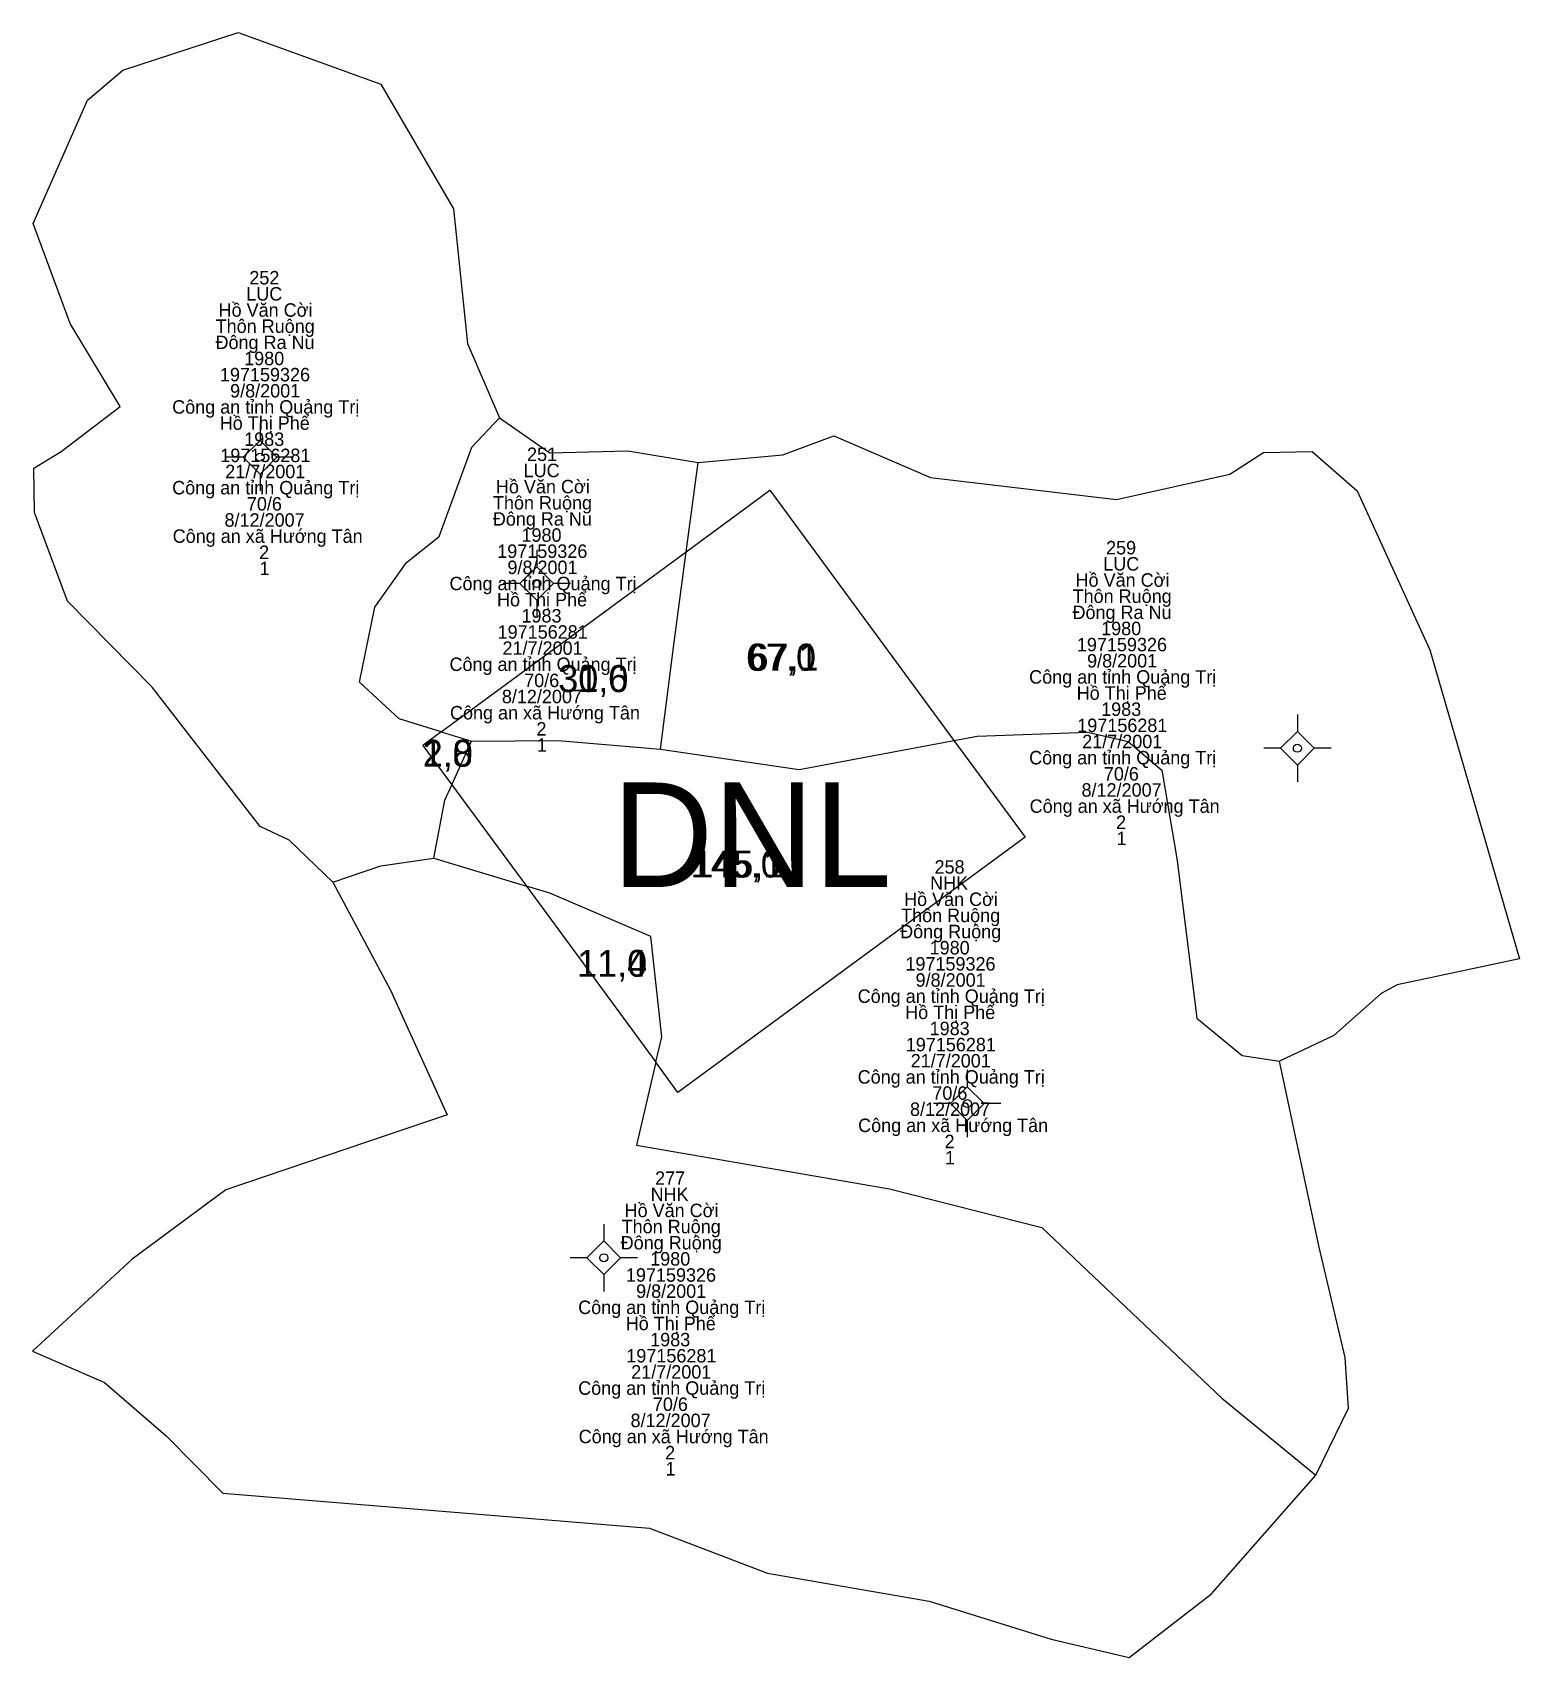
# Model space of a CAD drawing. Extents: x 543340 to 547400, y 1841809 to 1845220.
# Drawn here: x 547158.8 to 547214, y 1842131.5 to 1842191.9 of the extents above; entities that cross this region are included whole.
import ezdxf

# ---------------------------------------------------------------- set-up
doc = ezdxf.new("R2010")
doc.units = 0
for name, color, linetype in [('Level 10', 7, 'Continuous'), ('Level 11', 7, 'Continuous'), ('Level 16', 7, 'Continuous'), ('Level 28', 7, 'Continuous'), ('Level 30', 7, 'Continuous'), ('Level 5', 7, 'Continuous'), ('Level 6', 7, 'Continuous')]:
    doc.layers.add(name, color=color, linetype=linetype)

msp = doc.modelspace()

# ---------------------------------------------------------------- texts
at = {"layer": 'Level 16'}
for s, height, p in [('252', 0.5, (547166.843, 1842182.55)), ('LUC', 0.5, (547166.729, 1842181.95)), ('Hồ Văn Cời', 0.5, (547165.702, 1842181.35)), ('Thôn Ruộng', 0.5, (547165.592, 1842180.75)), ('Đông Ra Nu', 0.5, (547165.588, 1842180.15)), ('1980', 0.5, (547166.652, 1842179.55)), ('197159326', 0.5, (547165.751, 1842178.95)), ('9/8/2001', 0.5, (547166.13, 1842178.35)), ('Công an tỉnh Quảng Trị', 0.49998, (547163.978, 1842177.75)), ('Hồ Thị Phể', 0.5, (547165.743, 1842177.15)), ('1983', 0.5, (547166.652, 1842176.55)), ('197156281', 0.5, (547165.765, 1842175.95)), ('251', 0.5, (547177.158, 1842175.99)), ('21/7/2001', 0.5, (547165.948, 1842175.35)), ('LUC', 0.5, (547177.029, 1842175.39)), ('Công an tỉnh Quảng Trị', 0.49998, (547163.978, 1842174.75)), ('Hồ Văn Cời', 0.5, (547176.002, 1842174.79)), ('70/6', 0.5, (547166.752, 1842174.15)), ('Thôn Ruộng', 0.5, (547175.892, 1842174.19)), ('8/12/2007', 0.5, (547165.923, 1842173.55)), ('Đông Ra Nu', 0.5, (547175.888, 1842173.59)), ('Công an xã Hướng Tân', 0.49998, (547163.996, 1842172.95)), ('1980', 0.5, (547176.952, 1842172.99)), ('2', 0.5, (547167.207, 1842172.35)), ('197159326', 0.5, (547176.051, 1842172.39)), ('259', 0.5, (547198.664, 1842172.52)), ('1', 0.5, (547167.222, 1842171.75)), ('9/8/2001', 0.5, (547176.43, 1842171.79)), ('Hồ Văn Cời', 0.5, (547197.532, 1842171.32)), ('LUC', 0.5, (547198.559, 1842171.92)), ('Công an tỉnh Quảng Trị', 0.49998, (547174.278, 1842171.19)), ('Thôn Ruộng', 0.5, (547197.422, 1842170.72)), ('Hồ Thị Phể', 0.5, (547176.043, 1842170.59)), ('Đông Ra Nu', 0.5, (547197.418, 1842170.12)), ('1983', 0.5, (547176.952, 1842169.99)), ('1980', 0.5, (547198.482, 1842169.52)), ('197156281', 0.5, (547176.065, 1842169.39)), ('197159326', 0.5, (547197.581, 1842168.92)), ('21/7/2001', 0.5, (547176.248, 1842168.79)), ('9/8/2001', 0.5, (547197.96, 1842168.32)), ('Công an tỉnh Quảng Trị', 0.49998, (547174.278, 1842168.19)), ('Công an tỉnh Quảng Trị', 0.49998, (547195.808, 1842167.72)), ('70/6', 0.5, (547177.052, 1842167.59)), ('Hồ Thị Phể', 0.5, (547197.573, 1842167.12)), ('8/12/2007', 0.5, (547176.223, 1842166.99)), ('1983', 0.5, (547198.482, 1842166.52)), ('Công an xã Hướng Tân', 0.49998, (547174.296, 1842166.39)), ('197156281', 0.5, (547197.595, 1842165.92)), ('2', 0.5, (547177.507, 1842165.79)), ('21/7/2001', 0.5, (547197.778, 1842165.32)), ('1', 0.5, (547177.522, 1842165.19)), ('Công an tỉnh Quảng Trị', 0.49998, (547195.808, 1842164.72)), ('70/6', 0.5, (547198.582, 1842164.12)), ('8/12/2007', 0.5, (547197.753, 1842163.52)), ('Công an xã Hướng Tân', 0.49998, (547195.826, 1842162.92)), ('2', 0.5, (547199.037, 1842162.32)), ('1', 0.5, (547199.052, 1842161.72)), ('258', 0.5, (547192.294, 1842160.66)), ('NHK', 0.5, (547192.127, 1842160.06)), ('Hồ Văn Cời', 0.5, (547191.162, 1842159.46)), ('Thôn Ruộng', 0.5, (547191.052, 1842158.86)), ('Đông Ruộng', 0.5, (547191.016, 1842158.26)), ('1980', 0.5, (547192.112, 1842157.66)), ('197159326', 0.5, (547191.211, 1842157.06)), ('9/8/2001', 0.5, (547191.59, 1842156.46)), ('Công an tỉnh Quảng Trị', 0.49998, (547189.438, 1842155.86)), ('Hồ Thị Phể', 0.5, (547191.203, 1842155.26)), ('1983', 0.5, (547192.112, 1842154.66)), ('197156281', 0.5, (547191.225, 1842154.06)), ('21/7/2001', 0.5, (547191.408, 1842153.46)), ('Công an tỉnh Quảng Trị', 0.49998, (547189.438, 1842152.86)), ('70/6', 0.5, (547192.212, 1842152.26)), ('8/12/2007', 0.5, (547191.383, 1842151.66)), ('Công an xã Hướng Tân', 0.49998, (547189.456, 1842151.06)), ('2', 0.5, (547192.667, 1842150.46)), ('1', 0.5, (547192.682, 1842149.86)), ('277', 0.5, (547181.913, 1842149.1)), ('NHK', 0.5, (547181.747, 1842148.5)), ('Hồ Văn Cời', 0.5, (547180.782, 1842147.9)), ('Thôn Ruộng', 0.5, (547180.672, 1842147.3)), ('Đông Ruộng', 0.5, (547180.636, 1842146.7)), ('1980', 0.5, (547181.732, 1842146.1)), ('197159326', 0.5, (547180.831, 1842145.5)), ('9/8/2001', 0.5, (547181.21, 1842144.9)), ('Công an tỉnh Quảng Trị', 0.49998, (547179.058, 1842144.3)), ('Hồ Thị Phể', 0.5, (547180.823, 1842143.7)), ('1983', 0.5, (547181.732, 1842143.1)), ('197156281', 0.5, (547180.845, 1842142.5)), ('21/7/2001', 0.5, (547181.028, 1842141.9)), ('Công an tỉnh Quảng Trị', 0.49998, (547179.058, 1842141.3)), ('70/6', 0.5, (547181.832, 1842140.7)), ('8/12/2007', 0.5, (547181.003, 1842140.1)), ('Công an xã Hướng Tân', 0.49998, (547179.076, 1842139.5)), ('2', 0.5, (547182.287, 1842138.9)), ('1', 0.5, (547182.302, 1842138.3))]:
    msp.add_text(s, height=height, dxfattribs=at).set_placement(p)
at = {"layer": 'Level 28'}
msp.add_text('DNL', height=3.8813, dxfattribs=at).set_placement((547180.321, 1842160.166))
at = {"layer": 'Level 5'}
for s, p in [('67,0', (547185.289, 1842168.202)), ('31,0', (547178.319, 1842167.408)), ('2,0', (547173.284, 1842164.633)), ('145,0', (547183.237, 1842160.518)), ('11,0', (547179.017, 1842156.829))]:
    msp.add_text(s, height=1, dxfattribs=at).set_placement(p)
at = {"layer": 'Level 6'}
for s, p in [('67,1', (547185.384, 1842168.202)), ('67,1', (547185.384, 1842168.202)), ('30,6', (547178.317, 1842167.408)), ('30,6', (547178.317, 1842167.408)), ('1,8', (547173.282, 1842164.633)), ('1,8', (547173.282, 1842164.633)), ('145,1', (547183.332, 1842160.518)), ('145,1', (547183.332, 1842160.518)), ('11,4', (547179.017, 1842156.829)), ('11,4', (547179.017, 1842156.829))]:
    msp.add_text(s, height=1, dxfattribs=at).set_placement(p)

# ---------------------------------------------------------------- linework, layer by layer
at = {"layer": 'Level 10'}
for p, q in [((547183.068, 1842172.619), (547183.51, 1842175.93)), ((547173.969, 1842165.929), (547175.1, 1842165.58)), ((547174.366, 1842163.957), (547175.1, 1842165.58)), ((547173.69, 1842161.24), (547177.133, 1842160.193))]:
    msp.add_line(p, q, dxfattribs=at)
for points in [[(547169.94, 1842160.35), (547168.32, 1842161.91), (547167.24, 1842162.41), (547163.24, 1842167.59), (547160.09, 1842170.78), (547158.86, 1842174.08), (547158.84, 1842175.73), (547159.85, 1842176.34), (547162.04, 1842178.02), (547160.19, 1842181.1), (547158.82, 1842184.82), (547160.83, 1842189.39), (547162.14, 1842190.51), (547166.43, 1842191.91), (547171.73, 1842189.99), (547174.43, 1842185.36), (547174.95, 1842180.35), (547176.13, 1842177.6)], [(547173.969, 1842165.929), (547172.41, 1842166.41), (547170.94, 1842167.77), (547171.51, 1842170.56), (547172.68, 1842172.22), (547173.89, 1842173.18), (547175.11, 1842176.5), (547176.13, 1842177.6)], [(547176.13, 1842177.6), (547178.01, 1842176.3), (547180.9, 1842176.37), (547183.51, 1842175.93)], [(547183.51, 1842175.93), (547186.66, 1842176.22), (547188.55, 1842176.93), (547192.14, 1842175.38), (547199.05, 1842174.56), (547203.26, 1842175.5), (547204.51, 1842176.31), (547206.32, 1842176.35), (547207.99, 1842174.88), (547210.69, 1842168.98), (547214.02, 1842157.5), (547209.48, 1842156.53), (547208.88, 1842156.21), (547207.13, 1842154.65), (547205.11, 1842153.7)], [(547182.11, 1842165.28), (547182.62, 1842169.26), (547183.068, 1842172.619)], [(547193.012, 1842165.607), (547193.88, 1842165.77), (547197.97, 1842165.92), (547199.48, 1842165.57), (547200.73, 1842164.5), (547201.31, 1842161.15), (547202.04, 1842155.29), (547203.72, 1842153.91), (547205.11, 1842153.7)], [(547175.1, 1842165.58), (547178.32, 1842165.61), (547182.11, 1842165.28)], [(547182.11, 1842165.28), (547187.26, 1842164.53), (547193.012, 1842165.607)], [(547173.69, 1842161.24), (547174.11, 1842163.39), (547174.366, 1842163.957)], [(547169.94, 1842160.35), (547171.73, 1842160.95), (547173.69, 1842161.24)], [(547169.94, 1842160.35), (547172.09, 1842156.33), (547174.19, 1842151.7), (547165.97, 1842148.91), (547162.49, 1842146.34), (547158.79, 1842142.92), (547161.46, 1842141.76), (547163.74, 1842139.79), (547165.86, 1842137.64), (547181.71, 1842136.34), (547186.09, 1842134.67), (547192.1, 1842133.63), (547196.63, 1842132.22), (547199.52, 1842131.54), (547202.58, 1842133.91), (547206.45, 1842138.32)], [(547181.94, 1842153.656), (547182.16, 1842154.6), (547181.76, 1842158.32), (547178, 1842159.93), (547177.133, 1842160.193)], [(547181.94, 1842153.656), (547181.22, 1842150.57), (547190.62, 1842148.95), (547196.28, 1842147.52), (547202.96, 1842141.17), (547206.45, 1842138.32)], [(547206.45, 1842138.32), (547207.67, 1842140.8), (547207.55, 1842142.69), (547206.58, 1842146.79), (547205.11, 1842153.7)]]:
    msp.add_lwpolyline(points, dxfattribs=at)
at = {"layer": 'Level 11'}
for p, q in [((547167.24, 1842177.38), (547167.24, 1842176.755)), ((547167.24, 1842176.755), (547166.615, 1842176.13)), ((547167.865, 1842176.13), (547167.24, 1842176.755)), ((547166.615, 1842176.13), (547165.99, 1842176.13)), ((547166.615, 1842176.13), (547167.24, 1842175.505)), ((547167.24, 1842175.505), (547167.865, 1842176.13)), ((547168.49, 1842176.13), (547167.865, 1842176.13)), ((547167.24, 1842175.505), (547167.24, 1842174.88)), ((547177.52, 1842172.69), (547177.52, 1842172.065)), ((547177.52, 1842172.065), (547176.895, 1842171.44)), ((547178.145, 1842171.44), (547177.52, 1842172.065)), ((547176.895, 1842171.44), (547176.27, 1842171.44)), ((547176.895, 1842171.44), (547177.52, 1842170.815)), ((547177.52, 1842170.815), (547178.145, 1842171.44)), ((547178.77, 1842171.44), (547178.145, 1842171.44)), ((547177.52, 1842170.815), (547177.52, 1842170.19)), ((547205.77, 1842166.57), (547205.77, 1842165.945)), ((547205.77, 1842165.945), (547205.145, 1842165.32)), ((547206.395, 1842165.32), (547205.77, 1842165.945)), ((547205.145, 1842165.32), (547204.52, 1842165.32)), ((547205.145, 1842165.32), (547205.77, 1842164.695)), ((547205.77, 1842164.695), (547206.395, 1842165.32)), ((547207.02, 1842165.32), (547206.395, 1842165.32)), ((547205.77, 1842164.695), (547205.77, 1842164.07)), ((547193.51, 1842153.37), (547193.51, 1842152.745)), ((547193.51, 1842152.745), (547192.885, 1842152.12)), ((547194.135, 1842152.12), (547193.51, 1842152.745)), ((547192.885, 1842152.12), (547192.26, 1842152.12)), ((547192.885, 1842152.12), (547193.51, 1842151.495)), ((547193.51, 1842151.495), (547194.135, 1842152.12)), ((547194.76, 1842152.12), (547194.135, 1842152.12)), ((547193.51, 1842151.495), (547193.51, 1842150.87)), ((547180.01, 1842147.64), (547180.01, 1842147.015)), ((547180.01, 1842147.015), (547179.385, 1842146.39)), ((547180.635, 1842146.39), (547180.01, 1842147.015)), ((547179.385, 1842146.39), (547178.76, 1842146.39)), ((547179.385, 1842146.39), (547180.01, 1842145.765)), ((547180.01, 1842145.765), (547180.635, 1842146.39)), ((547181.26, 1842146.39), (547180.635, 1842146.39)), ((547180.01, 1842145.765), (547180.01, 1842145.14))]:
    msp.add_line(p, q, dxfattribs=at)
for centre in [(547167.24, 1842176.13), (547177.52, 1842171.44), (547205.77, 1842165.32), (547193.51, 1842152.12), (547180.01, 1842146.39)]:
    msp.add_circle(centre, 0.15, dxfattribs=at)
at = {"layer": 'Level 30'}
for p, q in [((547173.969, 1842165.929), (547183.068, 1842172.619)), ((547174.366, 1842163.957), (547177.133, 1842160.193)), ((547177.133, 1842160.193), (547181.94, 1842153.656))]:
    msp.add_line(p, q, dxfattribs=at)
for points in [[(547183.068, 1842172.619), (547186.176, 1842174.904), (547193.012, 1842165.607)], [(547173.969, 1842165.929), (547173.286, 1842165.426), (547174.366, 1842163.957)], [(547193.012, 1842165.607), (547195.654, 1842162.014), (547182.764, 1842152.536), (547181.94, 1842153.656)]]:
    msp.add_lwpolyline(points, dxfattribs=at)

msp.set_redraw_order([(e.dxf.handle, doc.entitydb.next_handle()) for e in msp.query("TEXT MTEXT ATTDEF DIMENSION ARC_DIMENSION")])  # texts and dimensions are drawn at this point

doc.saveas('drawing.dxf')
